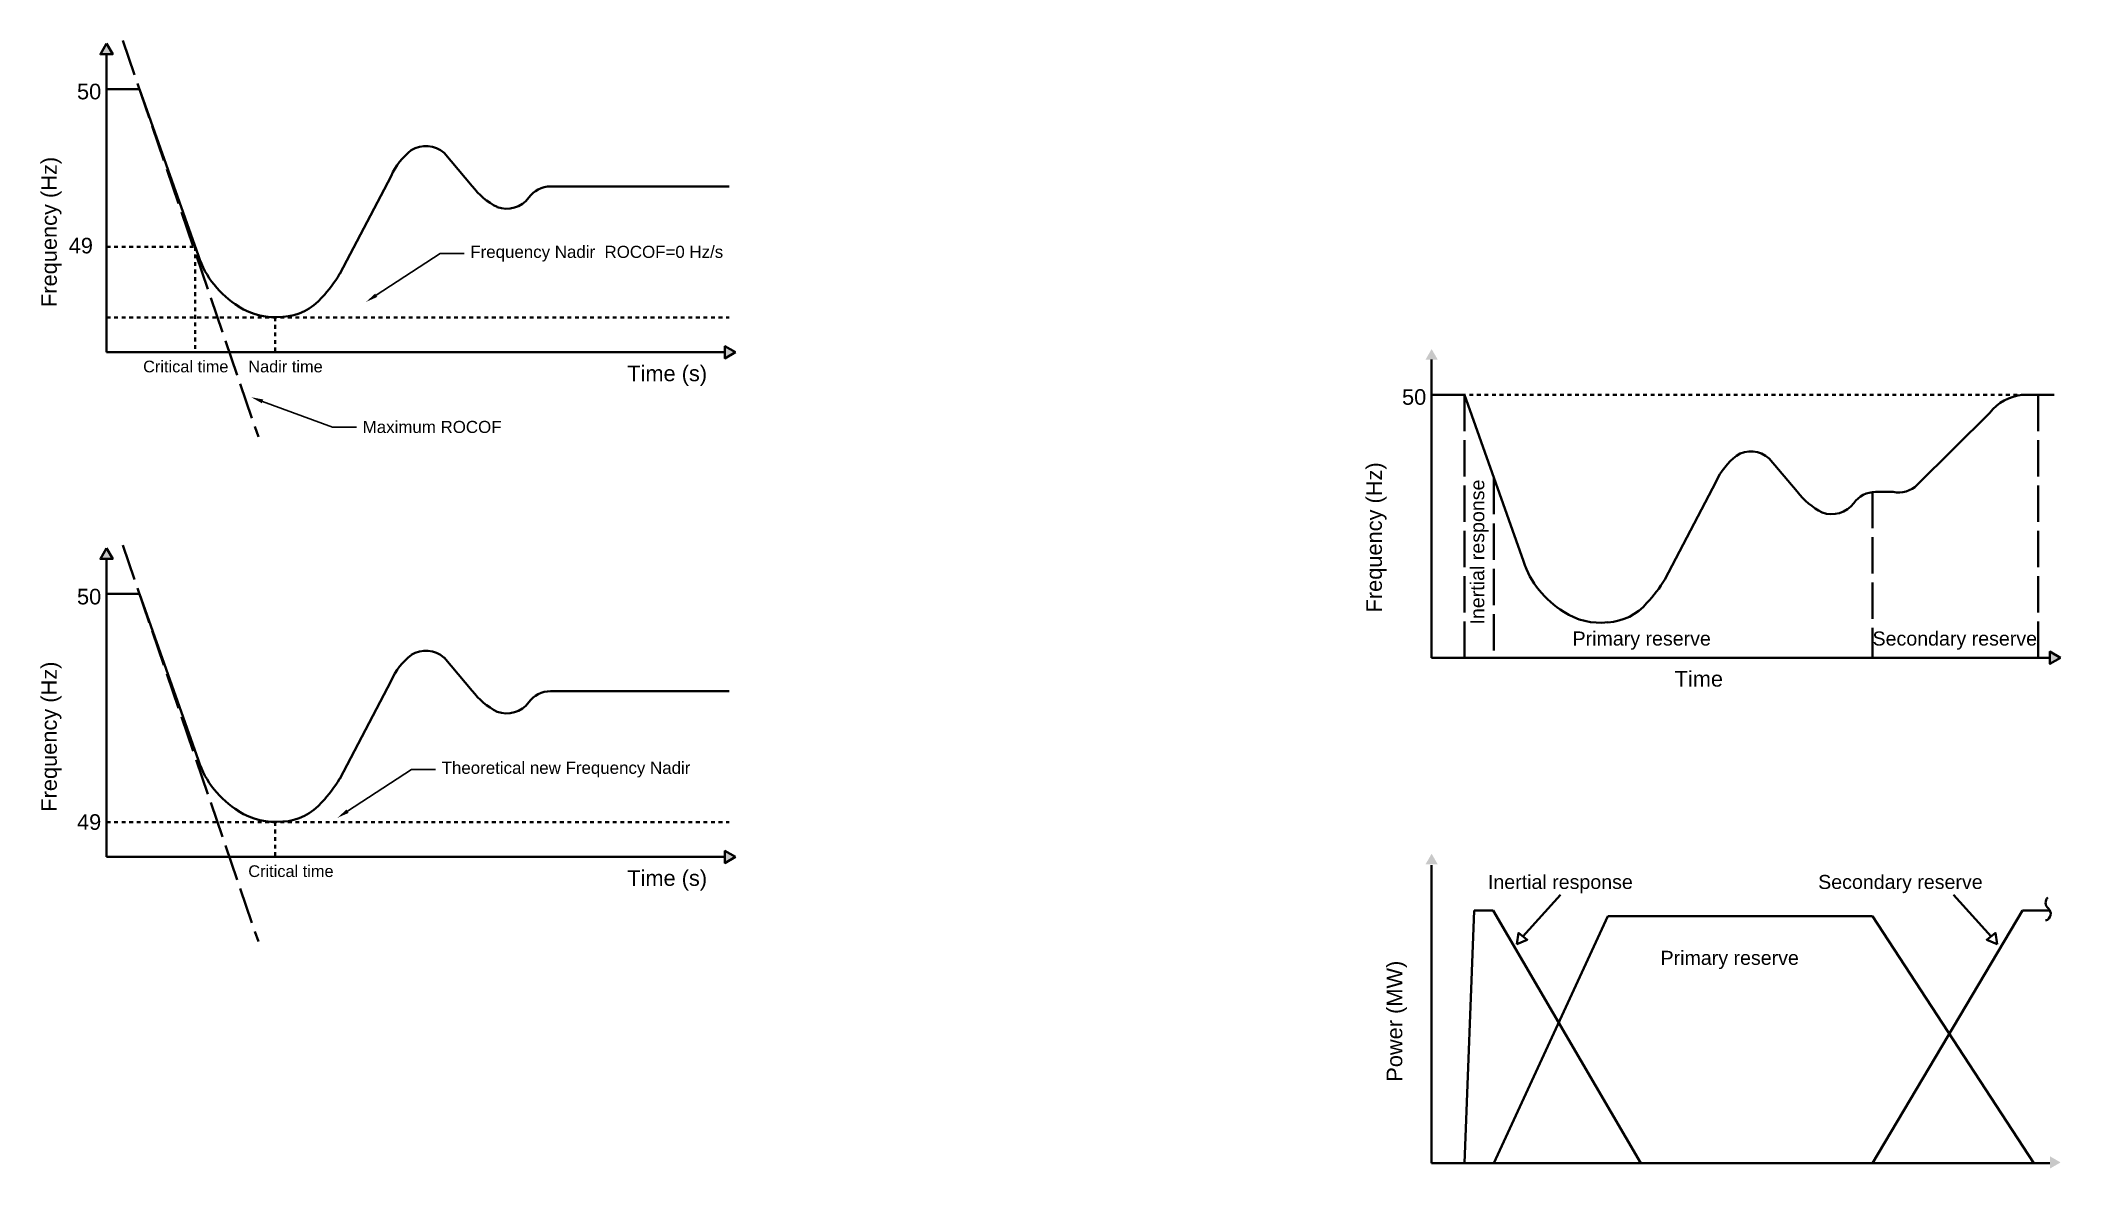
# Model space of a CAD drawing. Header units: millimetres. Extents: x 905 to 8364, y 209 to 3296.
# Drawn here: x 2602 to 3270, y 1051 to 1424 of the extents above; entities that cross this region are included whole.
import ezdxf
from ezdxf import colors
from ezdxf.entities.mleader import LeaderData, LeaderLine
from ezdxf.math import Vec2, Vec3

# ---------------------------------------------------------------- set-up
doc = ezdxf.new("R2010")
doc.units = ezdxf.units.MM
doc.linetypes.add('ACAD_ISO02W100', pattern=[15, 12, -3])
doc.linetypes.add('JIS_02_1.2', pattern=[2.5, 1.25, -1.25])
doc.layers.get('0').update_dxf_attribs({"lineweight": 40})
doc.layers.add('Layer1', color=7, linetype='JIS_02_1.2', lineweight=40)
doc.layers.add('Layer2', color=7, linetype='ACAD_ISO02W100', lineweight=40)
doc.styles.get("Standard").update_dxf_attribs({"font": 'arial.ttf'})

msp = doc.modelspace()

# ---------------------------------------------------------------- texts
for s, height, p in [('50', 5.158, (2613.64, 1404.7)), ('49', 5.158, (2610.89, 1353.75)), ('Critical time', 3.8687, (2635.52, 1314.41)), ('Nadir time', 3.869, (2670.31, 1314.41)), ('Time (s)', 5.158, (2795.7, 1311.49)), ('50', 5.158, (3052.05, 1303.69)), ('50', 5.158, (2613.64, 1237.67)), ('Primary reserve', 4.6425, (3108.47, 1224.07)), ('Secondary reserve', 4.6425, (3207.73, 1224.07)), ('Time ', 5.158, (3142.25, 1210.48)), ('49', 5.158, (2613.64, 1163.13)), ('Critical time', 3.8687, (2670.31, 1147.52)), ('Time (s)', 5.158, (2795.7, 1144.6)), ('Inertial response', 4.6425, (3080.47, 1143.57)), ('Secondary reserve', 4.6425, (3189.74, 1143.57)), ('Primary reserve', 4.6425, (3137.59, 1118.47))]:
    msp.add_text(s, height=height).set_placement(p)
for s, height, p in [('Frequency (Hz)', 5.1583, (2606.96, 1336.02)), ('Frequency (Hz)', 5.1583, (3045.38, 1235.01)), ('Inertial response', 4.6425, (3079.27, 1231.02)), ('Frequency (Hz)', 5.1583, (2606.96, 1169.12)), ('Power (MW)', 5.158, (3052.13, 1079.82))]:
    msp.add_text(s, height=height, rotation=90).set_placement(p)

# ---------------------------------------------------------------- hatches: boundary and pattern name
h = msp.add_hatch(color=256)
h.dxf.hatch_style = 1
h.paths.add_polyline_path([(2623.43, 1423.13), (2621.4, 1419.62), (2625.46, 1419.62)])
h.paths.add_polyline_path([(2831.54, 1321.04), (2828.02, 1323.06), (2828.02, 1319.01)])
h.paths.add_polyline_path([(2623.43, 1256.23), (2621.4, 1252.72), (2625.46, 1252.72)])
h.paths.add_polyline_path([(2831.54, 1154.14), (2828.02, 1156.17), (2828.02, 1152.11)])
h = msp.add_hatch(color=256)
h.dxf.hatch_style = 1
h.paths.add_polyline_path([(3061.85, 1322.12), (3059.82, 1318.61), (3063.87, 1318.61)])
h.paths.add_polyline_path([(3269.95, 1220.03), (3266.44, 1222.06), (3266.44, 1218)])
h.paths.add_polyline_path([(3061.85, 1155.22), (3059.82, 1151.71), (3063.87, 1151.71)])
h.paths.add_polyline_path([(3269.95, 1053.13), (3266.44, 1055.16), (3266.44, 1051.1)])

# ---------------------------------------------------------------- linework, layer by layer
for p, q in [((2623.43, 1419.62), (2623.43, 1321.04)), ((2623.43, 1408.02), (2634.29, 1408.02)), ((2653.79, 1352.92), (2634.29, 1408.02)), ((2735.08, 1386.95), (2744.37, 1376.03)), ((2700.55, 1346.94), (2717.55, 1379.34)), ((2770.33, 1375.88), (2829.38, 1375.88)), ((2623.43, 1321.04), (2828.02, 1321.04)), ((3061.85, 1318.61), (3061.85, 1220.03)), ((3061.85, 1307.01), (3072.71, 1307.01)), ((3092.2, 1251.92), (3072.71, 1307.01)), ((3257.35, 1307.01), (3267.8, 1307.01)), ((3222.51, 1277.16), (3246.5, 1301.06)), ((3173.5, 1285.94), (3182.78, 1275.02)), ((3138.96, 1245.93), (3155.97, 1278.33)), ((3208.74, 1274.87), (3212.38, 1274.87)), ((3212.38, 1274.87), (3214.57, 1274.87)), ((2623.43, 1252.72), (2623.43, 1154.14)), ((2623.43, 1241.12), (2634.29, 1241.12)), ((2653.79, 1186.03), (2634.29, 1241.12)), ((2735.08, 1220.06), (2744.37, 1209.13)), ((3061.85, 1220.03), (3266.44, 1220.03)), ((2700.55, 1180.04), (2717.55, 1212.44)), ((2770.33, 1208.98), (2829.38, 1208.98)), ((2623.43, 1154.14), (2828.02, 1154.14)), ((3061.85, 1151.43), (3061.85, 1052.84)), ((3075.94, 1136.44), (3072.71, 1052.84)), ((3075.94, 1136.44), (3082.23, 1136.44)), ((3082.23, 1136.44), (3131.09, 1052.84)), ((3104.43, 1141.68), (3092.02, 1127.88)), ((3207.71, 1052.84), (3257.35, 1136.44)), ((3234.56, 1141.68), (3246.97, 1127.88)), ((3257.35, 1136.44), (3266.44, 1136.44)), ((3082.45, 1052.84), (3120.12, 1134.54)), ((3120.12, 1134.54), (3207.71, 1134.54)), ((3207.71, 1134.54), (3261.1, 1052.84)), ((3061.85, 1052.84), (3266.44, 1052.84))]:
    msp.add_line(p, q)
for points in [[(2623.43, 1423.13), (2621.4, 1419.62), (2625.46, 1419.62)], [(2831.54, 1321.04), (2828.02, 1323.06), (2828.02, 1319.01)], [(2623.43, 1256.23), (2621.4, 1252.72), (2625.46, 1252.72)], [(3269.95, 1220.03), (3266.44, 1222.06), (3266.44, 1218)], [(2831.54, 1154.14), (2828.02, 1156.17), (2828.02, 1152.11)], [(3090.06, 1125.32), (3093.5, 1126.75), (3090.54, 1129.01)], [(3248.93, 1125.32), (3245.49, 1126.75), (3248.45, 1129.01)]]:
    msp.add_lwpolyline(points, close=True)
for centre, radius, start, end in [((2738.43, 1369.78), 22.96, 128.13941, 155.40605), ((2729.08, 1380.3), 8.96, 47.98091, 122.64635), ((2762.83, 1389.69), 22.96, 216.49929, 243.76593), ((2755.85, 1377.47), 8.96, 249.25899, 323.92443), ((2770.33, 1366.92), 8.96, 90, 143.92443), ((2683.38, 1362.91), 31.23, 198.64114, 238.64316), ((2662.47, 1369.59), 44.3, 316.64452, 329.25361), ((2680.8, 1350.92), 18.19, 272.8581, 319.77891), ((2679.16, 1354.37), 21.76, 236.42053, 276.70051), ((3259.06, 1291.01), 16.09, 96.10453, 141.34906), ((3176.85, 1268.77), 22.96, 128.13941, 155.40605), ((3167.5, 1279.29), 8.96, 47.98091, 122.64635), ((3216.32, 1283.74), 9.04, 258.87028, 313.29897), ((3201.24, 1288.68), 22.96, 216.49929, 243.76593), ((3194.26, 1276.46), 8.96, 249.25899, 323.92443), ((3208.74, 1265.91), 8.96, 90, 143.92443), ((3121.79, 1261.9), 31.23, 198.64114, 238.64316), ((3100.89, 1268.58), 44.3, 316.64452, 329.25361), ((3119.21, 1249.91), 18.19, 272.8581, 319.77891), ((3117.58, 1253.36), 21.76, 236.42053, 276.70051), ((2738.43, 1202.88), 22.96, 128.13941, 155.40605), ((2729.08, 1213.4), 8.96, 47.98091, 122.64635), ((2762.83, 1222.79), 22.96, 216.49929, 243.76593), ((2755.85, 1210.57), 8.96, 249.25899, 323.92443), ((2770.33, 1200.02), 8.96, 90, 143.92443), ((2683.38, 1196.01), 31.23, 198.64114, 238.64316), ((2662.47, 1202.69), 44.3, 316.64452, 329.25361), ((2680.8, 1184.02), 18.19, 272.8581, 319.77891), ((2679.16, 1187.47), 21.76, 236.42053, 276.70051), ((3264.39, 1135.38), 2.3, 284.8021, 51.40566), ((3267.42, 1139.01), 2.43, 133.17317, 229.07454)]:
    msp.add_arc(centre, radius, start, end)
at = {"layer": 'Layer1'}
for p, q in [((2623.43, 1355.9), (2652.73, 1355.9)), ((2652.73, 1355.9), (2652.73, 1321.04)), ((2623.43, 1332.6), (2829.38, 1332.6)), ((2679.16, 1332.6), (2679.16, 1321.04)), ((3061.85, 1307.01), (3267.8, 1307.01)), ((2623.43, 1165.71), (2829.38, 1165.71)), ((2679.16, 1165.71), (2679.16, 1154.14))]:
    msp.add_line(p, q, dxfattribs=at)
at = {"layer": 'Layer2'}
for p, q in [((2628.76, 1424.18), (2673.64, 1293.05)), ((3072.71, 1307.01), (3072.71, 1220.03)), ((3262.57, 1307.01), (3262.57, 1220.03)), ((3082.45, 1279.46), (3082.45, 1220.03)), ((3207.71, 1274.87), (3207.71, 1220.03)), ((2628.76, 1257.28), (2673.64, 1126.15))]:
    msp.add_line(p, q, dxfattribs=at)

msp.set_redraw_order([(e.dxf.handle, doc.entitydb.next_handle()) for e in msp.query("TEXT MTEXT ATTDEF DIMENSION ARC_DIMENSION")])  # texts and dimensions are drawn at this point

# ---------------------------------------------------------------- leaders
ml = msp.add_multileader_mtext('Standard')
ml.set_content('Frequency Nadir  ROCOF=0 Hz/s ', color=256)
ml.set_leader_properties()
ml.build(insert=Vec2(0, 0))
ctx = ml.context
ctx.base_point, ctx.plane_origin = Vec3(2741.77, 1353.67), Vec3(2706.87, 1363.55)
notes = []
notes.append((ctx, [(0, (1, 1, 0), (2733.77, 1353.67), (1, 0), 8, [(0, [(2709.28, 1337.71)], 0, [])])]))
ctx.mtext.insert, ctx.mtext.flow_direction = Vec3(2743.77, 1356.26), 5
ml = msp.add_multileader_mtext('Standard')
ml.set_content('Maximum ROCOF', color=256)
ml.set_leader_properties()
ml.build(insert=Vec2(0, 0))
ctx = ml.context
ctx.base_point, ctx.plane_origin = Vec3(2706.16, 1296.33), Vec3(2671.26, 1306.2)
notes.append((ctx, [(0, (1, 1, 0), (2698.16, 1296.33), (1, 0), 8, [(0, [(2671.26, 1306.2)], 0, [])])]))
ctx.mtext.insert, ctx.mtext.flow_direction = Vec3(2708.16, 1298.36), 5
ml = msp.add_multileader_mtext('Standard')
ml.set_content('Theoretical new Frequency Nadir  ', color=256)
ml.set_leader_properties()
ml.build(insert=Vec2(0, 0))
ctx = ml.context
ctx.base_point, ctx.plane_origin = Vec3(2732.29, 1183.06), Vec3(2697.39, 1192.93)
notes.append((ctx, [(0, (1, 1, 0), (2724.29, 1183.06), (1, 0), 8, [(0, [(2699.8, 1167.09)], 0, [])])]))
ctx.mtext.insert, ctx.mtext.flow_direction = Vec3(2734.29, 1185.64), 5
for ctx, leaders in notes:
    for number, flags, end, landing, length, lines in leaders:
        leader = LeaderData()
        leader.index, (leader.has_last_leader_line, leader.has_dogleg_vector, leader.attachment_direction) = number, flags
        leader.last_leader_point, leader.dogleg_vector, leader.dogleg_length = Vec3(end), Vec3(landing), length
        for number, points, colour, breaks in lines:
            line = LeaderLine()
            line.index, line.vertices, line.color, line.breaks = number, Vec3.list(points), colors.encode_raw_color(colour), breaks
            leader.lines.append(line)
        ctx.leaders.append(leader)

doc.saveas('drawing.dxf')
